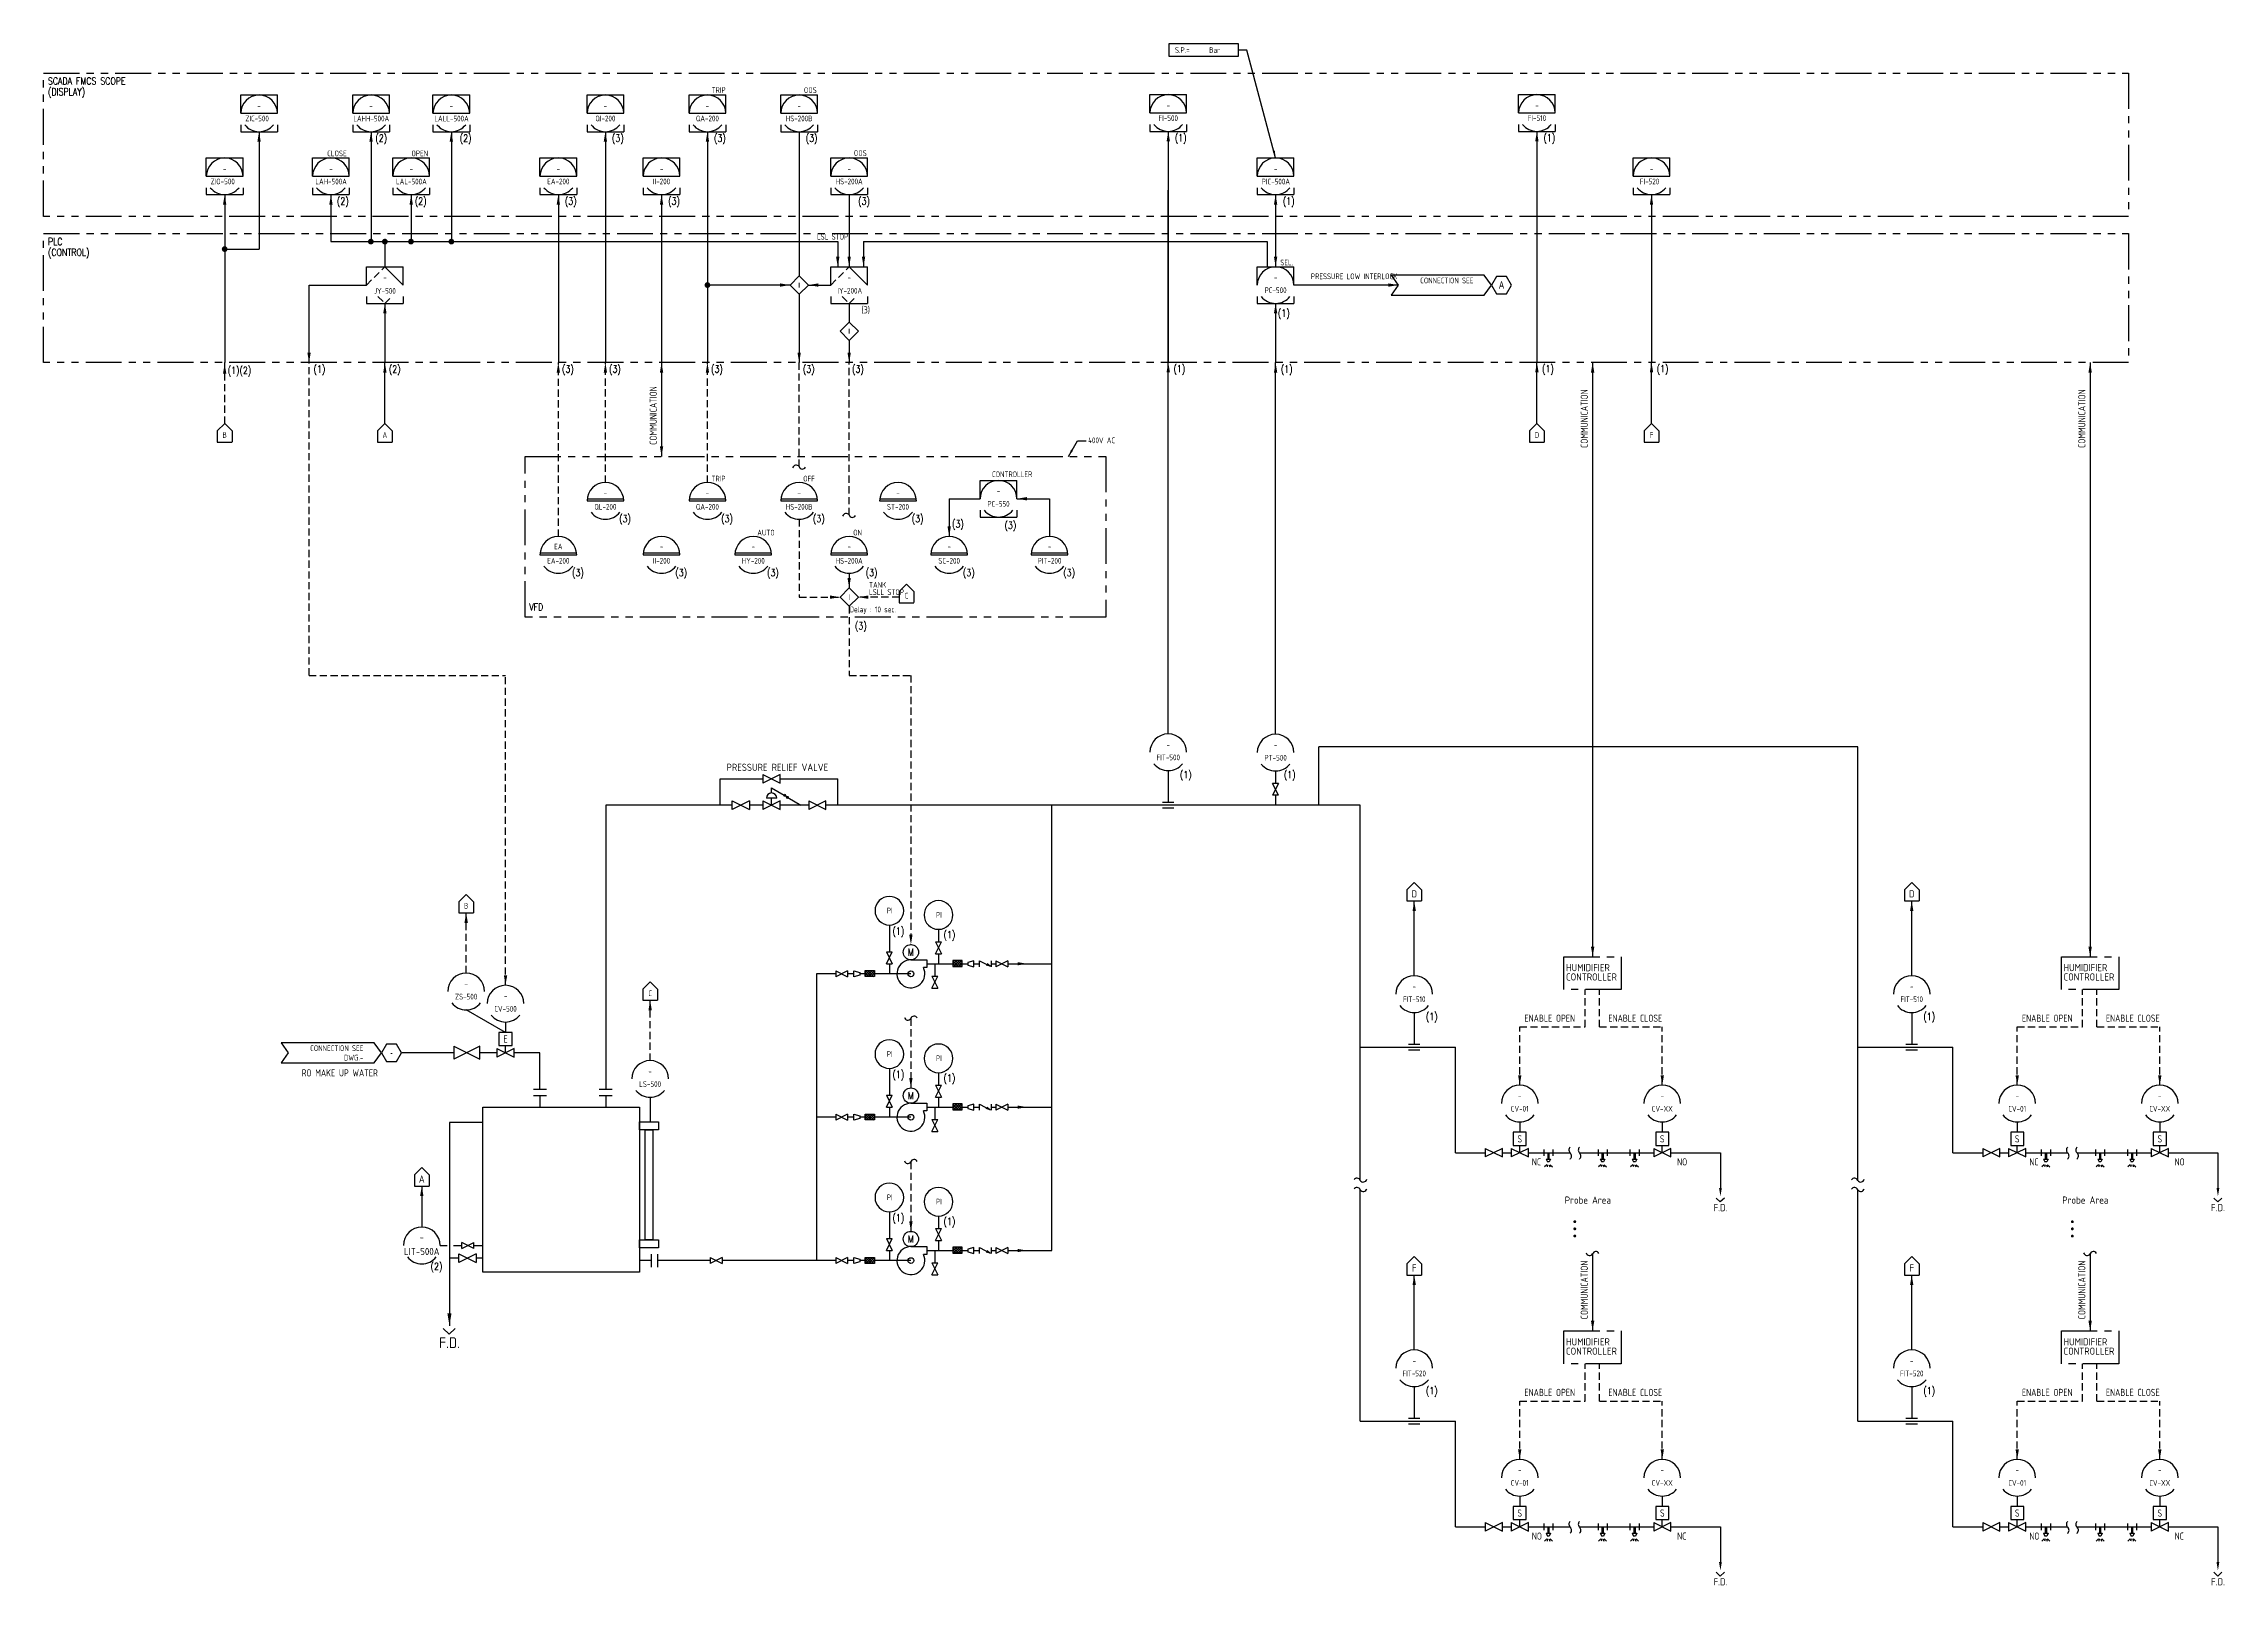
# Model space of a CAD drawing. Header units: millimetres. Extents: x 55 to 815, y 40 to 578.
import ezdxf
from ezdxf.enums import TextEntityAlignment as Align

# ---------------------------------------------------------------- set-up
doc = ezdxf.new("R2010")
doc.units = ezdxf.units.MM
doc.header["$LTSCALE"] = 10
doc.linetypes.add('HIDDEN', pattern=[0.375, 0.25, -0.125])
doc.linetypes.add('PHANTOM', pattern=[2.5, 1.25, -0.25, 0.25, -0.25, 0.25, -0.25])
doc.layers.get('defpoints').update_dxf_attribs({"color": 1})
for name, color, linetype in [('DEL-TXT', 4, 'Continuous'), ('DETL-TXT', 3, 'Continuous'), ('E-SR-TXT', 4, 'Continuous'), ('I-INST', 160, 'Continuous'), ('I-INST-TAG', 3, 'Continuous'), ('I-MEQPM', 2, 'Continuous'), ('I-MEQPM-COMP', 2, 'Continuous'), ('I-MMPIPE-DUCT', 140, 'Continuous'), ('I-MSPIPE-DUCT', 3, 'Continuous'), ('I-MTEXT', 3, 'Continuous'), ('I-PANL', 6, 'PHANTOM'), ('I-SGNL-ELECA', 3, 'FM-AUDIO_LINE'), ('I-SGNL-ELECC', 2, 'FM-D_LINE'), ('I-SGNL-ELECD', 11, 'HIDDEN'), ('I-SGNL-SOFT', 3, 'FM-O-LINE1'), ('M-CWTR-TEXT', 3, 'Continuous'), ('M-CWTR-VAVE', 2, 'Continuous'), ('M-EQPM-TXT', 4, 'Continuous'), ('M-HVAC-EQPM-P1', 22, 'Continuous'), ('NOTETEXT', 4, 'Continuous'), ('PANL-LCNT', 4, 'PHANTOM')]:
    doc.layers.add(name, color=color, linetype=linetype)
doc.styles.add('AA-TXT', font='isocp.shx', dxfattribs={"width": 0.8, "bigfont": 'chineset.shx'})
doc.styles.add('BB-TXT', font='romand.shx', dxfattribs={"width": 0.8, "bigfont": 'CHINA.shx'})
doc.styles.add('dd-TXT', font='zcad.shx', dxfattribs={"width": 0.8, "bigfont": 'CHINA.shx'})
doc.styles.add('dim-txt', font='isocp.shx', dxfattribs={"width": 0.7, "bigfont": 'CHINESET.shx'})
doc.styles.add('ROMANS', font='romans.shx', dxfattribs={"width": 0.8})
doc.styles.add('STDTEXT', font='romans.shx')
doc.linetypes.add('FM-AUDIO_LINE', pattern='A,0.8,-0.1,["A",AA-TXT,S=0.2,R=0,X=0,Y=-0.1],-0.25', length=1.15)
doc.linetypes.add('FM-D_LINE', pattern='A,0.8,-0.1,["D",AA-TXT,S=0.2,R=0,X=0,Y=-0.1],-0.25', length=1.15)
doc.linetypes.add('FM-O-LINE1', pattern='A,0.8,-0.1,[133,ltypeshp.shx,S=0.1,R=0,X=-0.1,Y=0],-0.1', length=1)
doc.dimstyles.new('adim-10', dxfattribs={"dimscale": 10, "dimtxt": 0.25, "dimasz": 0.25, "dimexe": 0.1, "dimexo": 0.5, "dimgap": 0.15, "dimtad": 0, "dimdec": 4, "dimtxsty": 'dim-txt', "dimcen": 2.5, "dimclrd": 256, "dimclre": 256, "dimclrt": 256, "dimadec": 0, "dimazin": 0, "dimtfac": 1, "dimtmove": 0, "dimatfit": 3, "dimfxl": 1, "dimarcsym": 0})

# ---------------------------------------------------------------- blocks, each defined once
blk = doc.blocks.new('GAUGE-CRL')
at = {"color": 5}
blk.add_circle((0, 5), 5, dxfattribs=at)
blk = doc.blocks.new('A$C16496DF1')
at = {"layer": 'M-CWTR-VAVE'}
for p, q in [((0, 2), (0, 0)), ((4, 2), (0, 0)), ((0, 2), (4, 0)), ((4, 0), (4, 2))]:
    blk.add_line(p, q, dxfattribs=at)
blk = doc.blocks.new('A$C25D17942')
at = {"layer": 'defpoints'}
for p in [(0, -3.75), (0, -8.19)]:
    blk.add_point(p, dxfattribs=at)
at = {"layer": 'I-INST'}
for start, end in [(0, 180), (218.48923, 321.51077)]:
    blk.add_arc((0, -6.4), 6.4, start, end, dxfattribs=at)
blk = doc.blocks.new('A$C23AD5D27')
at = {"layer": 'defpoints'}
for p in [(0, 9.05), (0, 4.61)]:
    blk.add_point(p, dxfattribs=at)
at = {"layer": 'I-INST'}
for p, q in [((-6.4, 12.8), (6.4, 12.8)), ((-6.4, 6.4), (-6.4, 12.8)), ((6.4, 6.4), (6.4, 12.8)), ((-6.4, 2.42), (-6.4, 0)), ((6.4, 2.42), (6.4, 0)), ((-6.4, 0), (6.4, 0))]:
    blk.add_line(p, q, dxfattribs=at)
at = {"layer": 'I-INST', "linetype": 'Continuous'}
blk.add_line((-6.4, 6.4), (6.4, 6.4), dxfattribs=at)
at = {"layer": 'I-INST'}
for start, end in [(0, 180), (218.48923, 321.51077)]:
    blk.add_arc((0, 6.4), 6.4, start, end, dxfattribs=at)
blk = doc.blocks.new('A$C69555BEA')
at = {"layer": 'defpoints'}
for p in [(0, 9.05), (0, 4.61)]:
    blk.add_point(p, dxfattribs=at)
at = {"layer": 'I-INST'}
for p, q in [((-6.4, 12.8), (6.4, 12.8)), ((-6.4, 6.4), (-6.4, 12.8)), ((6.4, 6.4), (6.4, 12.8)), ((-6.4, 2.42), (-6.4, 0)), ((6.4, 2.42), (6.4, 0)), ((-6.4, 0), (6.4, 0))]:
    blk.add_line(p, q, dxfattribs=at)
for start, end in [(0, 180), (218.48923, 321.51077)]:
    blk.add_arc((0, 6.4), 6.4, start, end, dxfattribs=at)
blk = doc.blocks.new('A$C797F6660')
at = {"layer": 'defpoints'}
for p in [(0, -3.48), (0, -8.46)]:
    blk.add_point(p, dxfattribs=at)
at = {"layer": 'I-INST', "linetype": 'Continuous'}
for p, q in [((-6.4, -6.4), (6.4, -6.4)), ((-6.36, -5.65), (6.36, -5.65))]:
    blk.add_line(p, q, dxfattribs=at)
at = {"layer": 'I-INST'}
for start, end in [(0, 180), (218.48923, 321.51077)]:
    blk.add_arc((0, -6.4), 6.4, start, end, dxfattribs=at)
blk = doc.blocks.new('A$C3C003CA9')
at = {"layer": 'defpoints'}
for p in [(0, 9.05), (0, 4.61)]:
    blk.add_point(p, dxfattribs=at)
at = {"layer": 'I-INST'}
for p, q in [((-6.4, 12.8), (6.4, 12.8)), ((-6.4, 6.4), (-6.4, 12.8)), ((0, 12.8), (6.4, 6.4)), ((6.4, 6.4), (6.4, 12.8)), ((-6.4, 2.42), (-6.4, 0)), ((-6.4, 0), (6.4, 0)), ((6.4, 2.42), (6.4, 0))]:
    blk.add_line(p, q, dxfattribs=at)
at = {"layer": 'I-INST', "linetype": 'HIDDEN'}
for p, q in [((-6.4, 6.4), (0, 12.8)), ((-2.42, 2.42), (0, 0)), ((0, 0), (2.42, 2.42))]:
    blk.add_line(p, q, dxfattribs=at)
blk = doc.blocks.new('A$C153C7E87')
at = {"layer": 'M-CWTR-VAVE'}
for p, q in [((1210.55, 782.12), (1210.55, 784.34)), ((1213.71, 782.12), (1213.71, 784.34)), ((1211.43, 778.99), (1210.62, 778.24)), ((1211.24, 781.02), (1211.71, 780)), ((1211.24, 781.02), (1212.79, 781.02)), ((1211.75, 778.99), (1211.55, 778.24)), ((1212.32, 780), (1211.71, 780)), ((1211.82, 783.09), (1211.82, 781.02)), ((1212.21, 783.09), (1212.21, 781.02)), ((1212.28, 778.99), (1212.48, 778.24)), ((1212.79, 781.02), (1212.32, 780)), ((1212.6, 778.99), (1213.41, 778.24))]:
    blk.add_line(p, q, dxfattribs=at)

msp = doc.modelspace()

# ---------------------------------------------------------------- hatches: boundary and pattern name
at = {"layer": 'I-MEQPM-COMP'}
h = msp.add_hatch(dxfattribs=at)
h.set_pattern_fill('ANSI37', color=9, scale=3.12, style=0)
h.set_pattern_definition([(315, (-390.66914, 788.522), (-0.42426407, -0.42426407), []), (225, (-390.66914, 788.522), (-0.42426407, 0.42426407), [])])
h.paths.add_polyline_path([(341.19, 254.26), (344.39, 254.26), (344.39, 252.18), (341.19, 252.18)])
h = msp.add_hatch(dxfattribs=at)
h.set_pattern_fill('ANSI37', color=9, scale=3.12, style=0)
h.set_pattern_definition([(225, (1106.8363, 792.0379), (0.42426407, -0.42426407), []), (315, (1106.8363, 792.0379), (0.42426407, 0.42426407), [])])
h.paths.add_polyline_path([(374.98, 257.78), (371.78, 257.78), (371.78, 255.7), (374.98, 255.7)])
h = msp.add_hatch(dxfattribs=at)
h.set_pattern_fill('ANSI37', color=9, scale=3.12, style=0)
h.set_pattern_definition([(225, (1106.8363, 742.0379), (0.42426407, -0.42426407), []), (315, (1106.8363, 742.0379), (0.42426407, 0.42426407), [])])
h.paths.add_polyline_path([(374.98, 207.78), (371.78, 207.78), (371.78, 205.7), (374.98, 205.7)])
h = msp.add_hatch(dxfattribs=at)
h.set_pattern_fill('ANSI37', color=9, scale=3.12, style=0)
h.set_pattern_definition([(315, (-390.66914, 738.522), (-0.42426407, -0.42426407), []), (225, (-390.66914, 738.522), (-0.42426407, 0.42426407), [])])
h.paths.add_polyline_path([(341.19, 204.26), (344.39, 204.26), (344.39, 202.18), (341.19, 202.18)])
h = msp.add_hatch(dxfattribs=at)
h.set_pattern_fill('ANSI37', color=9, scale=3.12, style=0)
h.set_pattern_definition([(315, (-390.66914, 688.522), (-0.42426407, -0.42426407), []), (225, (-390.66914, 688.522), (-0.42426407, 0.42426407), [])])
h.paths.add_polyline_path([(341.19, 154.26), (344.39, 154.26), (344.39, 152.18), (341.19, 152.18)])
h = msp.add_hatch(dxfattribs=at)
h.set_pattern_fill('ANSI37', color=9, scale=3.12, style=0)
h.set_pattern_definition([(225, (1106.8363, 692.0379), (0.42426407, -0.42426407), []), (315, (1106.8363, 692.0379), (0.42426407, 0.42426407), [])])
h.paths.add_polyline_path([(374.98, 157.78), (371.78, 157.78), (371.78, 155.7), (374.98, 155.7)])

# ---------------------------------------------------------------- linework, layer by layer
at = {"layer": 'I-INST', "color": 9}
for p, q in [((447.26, 573), (447.26, 577.54)), ((447.26, 577.54), (471.26, 577.54)), ((471.26, 573), (447.26, 573)), ((471.26, 577.54), (471.26, 573)), ((318.16, 496.54), (314.96, 493.34)), ((321.36, 493.34), (318.16, 496.54)), ((314.96, 493.34), (318.16, 490.14)), ((318.16, 490.14), (321.36, 493.34)), ((335.6, 480.43), (332.4, 477.23)), ((338.8, 477.23), (335.6, 480.43)), ((332.4, 477.23), (335.6, 474.03)), ((335.6, 474.03), (338.8, 477.23)), ((117.78, 445.04), (115.22, 442.48)), ((115.22, 442.48), (115.22, 438.58)), ((120.34, 442.48), (117.78, 445.04)), ((120.34, 442.48), (120.34, 438.61)), ((173.66, 445.04), (171.1, 442.48)), ((171.1, 442.48), (171.1, 438.59)), ((176.22, 442.48), (173.66, 445.04)), ((176.22, 442.48), (176.22, 438.61)), ((575.47, 445.04), (572.91, 442.48)), ((572.91, 442.48), (572.91, 438.59)), ((578.03, 442.48), (575.47, 445.04)), ((578.03, 442.48), (578.03, 438.61)), ((615.44, 445.04), (612.88, 442.48)), ((612.88, 442.48), (612.88, 438.59)), ((618, 442.48), (615.44, 445.04)), ((618, 442.48), (618, 438.61)), ((115.22, 438.58), (120.31, 438.58)), ((171.1, 438.59), (176.2, 438.59)), ((572.91, 438.59), (578, 438.59)), ((612.88, 438.59), (617.98, 438.59)), ((355.6, 389.02), (353.04, 386.46)), ((358.16, 386.46), (355.6, 389.02)), ((335.6, 387.71), (332.4, 384.51)), ((332.4, 384.51), (335.6, 381.31)), ((338.8, 384.51), (335.6, 387.71)), ((335.6, 381.31), (338.8, 384.51)), ((353.04, 386.46), (353.04, 382.56)), ((353.04, 382.56), (358.14, 382.56)), ((358.16, 386.46), (358.16, 382.59)), ((446.89, 324.02), (446.89, 313.02)), ((444.89, 313.02), (448.89, 313.02)), ((444.89, 311.02), (448.89, 311.02)), ((202.02, 280.87), (199.46, 278.31)), ((199.46, 278.31), (199.46, 274.42)), ((199.46, 274.42), (204.56, 274.42)), ((204.58, 278.31), (202.02, 280.87)), ((204.58, 278.31), (204.58, 274.44)), ((266.2, 250.38), (263.64, 247.82)), ((263.64, 247.82), (263.64, 243.92)), ((263.64, 243.92), (268.73, 243.92)), ((268.76, 247.82), (266.2, 250.38)), ((268.76, 247.82), (268.76, 243.95)), ((215.74, 232.72), (202.01, 240.59)), ((215.74, 236.35), (215.74, 232.72)), ((213.46, 232.72), (213.46, 228.15)), ((218.03, 232.72), (213.46, 232.72)), ((218.03, 228.15), (218.03, 232.72)), ((212.74, 227.13), (212.74, 224.13)), ((218.74, 227.13), (212.74, 224.13)), ((212.74, 227.13), (218.74, 224.13)), ((213.46, 228.15), (218.03, 228.15)), ((215.74, 225.63), (215.74, 228.15)), ((218.74, 224.13), (218.74, 227.13)), ((266.18, 210.1), (266.18, 201.55)), ((186.54, 185.58), (183.98, 183.02)), ((183.98, 183.02), (183.98, 179.12)), ((189.1, 183.02), (186.54, 185.58)), ((189.1, 183.02), (189.1, 179.15)), ((183.98, 179.12), (189.08, 179.12)), ((192.93, 158.4), (195.39, 158.4)), ((197.58, 158.4), (200.49, 158.4)), ((204.64, 158.4), (207.77, 158.4))]:
    msp.add_line(p, q, dxfattribs=at)
at = {"layer": 'I-INST', "color": 9, "linetype": 'Continuous'}
for p, q in [((311.76, 553.23), (324.56, 553.23)), ((329.2, 531.27), (342, 531.27)), ((557.13, 496.84), (524.63, 496.84)), ((524.63, 496.84), (527.13, 493.34)), ((559.63, 493.34), (557.13, 496.84)), ((527.13, 493.34), (524.63, 489.84)), ((524.63, 489.84), (557.13, 489.84)), ((557.13, 489.84), (559.63, 493.34)), ((169.97, 229.13), (137.47, 229.13)), ((137.47, 229.13), (139.97, 225.63)), ((172.47, 225.63), (169.97, 229.13)), ((139.97, 225.63), (137.47, 222.13)), ((137.47, 222.13), (169.97, 222.13)), ((169.97, 222.13), (172.47, 225.63))]:
    msp.add_line(p, q, dxfattribs=at)
at = {"layer": 'I-INST'}
for p, q in [((532.69, 285.03), (530.13, 282.47)), ((530.13, 282.47), (530.13, 278.57)), ((535.25, 282.47), (532.69, 285.03)), ((535.25, 282.47), (535.25, 278.6)), ((706.21, 285.03), (703.65, 282.47)), ((703.65, 282.47), (703.65, 278.57)), ((708.77, 282.47), (706.21, 285.03)), ((708.77, 282.47), (708.77, 278.6)), ((530.13, 278.57), (535.22, 278.57)), ((703.65, 278.57), (708.75, 278.57)), ((532.68, 239.67), (532.68, 228.67)), ((706.2, 239.67), (706.2, 228.67)), ((530.68, 228.67), (534.68, 228.67)), ((704.2, 228.67), (708.2, 228.67)), ((530.68, 226.67), (534.68, 226.67)), ((704.2, 226.67), (708.2, 226.67)), ((567.2, 197.88), (567.2, 193.3)), ((571.77, 197.88), (567.2, 197.88)), ((569.48, 201.51), (569.48, 197.88)), ((571.77, 193.3), (571.77, 197.88)), ((616.91, 197.88), (616.91, 193.3)), ((621.48, 197.88), (616.91, 197.88)), ((619.2, 201.51), (619.2, 197.88)), ((621.48, 193.3), (621.48, 197.88)), ((740.72, 197.88), (740.72, 193.3)), ((745.29, 197.88), (740.72, 197.88)), ((743, 201.51), (743, 197.88)), ((745.29, 193.3), (745.29, 197.88)), ((790.43, 197.88), (790.43, 193.3)), ((795.01, 197.88), (790.43, 197.88)), ((792.72, 201.51), (792.72, 197.88)), ((795.01, 193.3), (795.01, 197.88)), ((566.48, 192.28), (566.48, 189.28)), ((572.48, 192.28), (566.48, 189.28)), ((566.48, 192.28), (572.48, 189.28)), ((567.2, 193.3), (571.77, 193.3)), ((569.48, 190.78), (569.48, 193.3)), ((572.48, 189.28), (572.48, 192.28)), ((616.2, 192.28), (616.2, 189.28)), ((622.2, 192.28), (616.2, 189.28)), ((616.2, 192.28), (622.2, 189.28)), ((616.91, 193.3), (621.48, 193.3)), ((619.2, 190.78), (619.2, 193.3)), ((622.2, 189.28), (622.2, 192.28)), ((740, 192.28), (740, 189.28)), ((746, 192.28), (740, 189.28)), ((740, 192.28), (746, 189.28)), ((740.72, 193.3), (745.29, 193.3)), ((743, 190.78), (743, 193.3)), ((746, 189.28), (746, 192.28)), ((789.72, 192.28), (789.72, 189.28)), ((795.72, 192.28), (789.72, 189.28)), ((789.72, 192.28), (795.72, 189.28)), ((790.43, 193.3), (795.01, 193.3)), ((792.72, 190.78), (792.72, 193.3)), ((795.72, 189.28), (795.72, 192.28)), ((532.69, 154.54), (530.13, 151.98)), ((535.25, 151.98), (532.69, 154.54)), ((706.21, 154.54), (703.65, 151.98)), ((708.77, 151.98), (706.21, 154.54)), ((530.13, 151.98), (530.13, 148.09)), ((530.13, 148.09), (535.22, 148.09)), ((535.25, 151.98), (535.25, 148.11)), ((703.65, 151.98), (703.65, 148.09)), ((703.65, 148.09), (708.75, 148.09)), ((708.77, 151.98), (708.77, 148.11)), ((532.68, 109.19), (532.68, 98.19)), ((706.2, 109.19), (706.2, 98.19)), ((530.68, 98.19), (534.68, 98.19)), ((530.68, 96.19), (534.68, 96.19)), ((704.2, 98.19), (708.2, 98.19)), ((704.2, 96.19), (708.2, 96.19)), ((569.48, 71.02), (569.48, 67.39)), ((619.2, 71.02), (619.2, 67.39)), ((743, 71.02), (743, 67.39)), ((792.72, 71.02), (792.72, 67.39)), ((566.48, 61.8), (566.48, 58.8)), ((572.48, 61.8), (566.48, 58.8)), ((566.48, 61.8), (572.48, 58.8)), ((567.2, 67.39), (567.2, 62.82)), ((571.77, 67.39), (567.2, 67.39)), ((567.2, 62.82), (571.77, 62.82)), ((569.48, 60.3), (569.48, 62.82)), ((571.77, 62.82), (571.77, 67.39)), ((572.48, 58.8), (572.48, 61.8)), ((616.2, 61.8), (616.2, 58.8)), ((622.2, 61.8), (616.2, 58.8)), ((616.2, 61.8), (622.2, 58.8)), ((616.91, 67.39), (616.91, 62.82)), ((621.48, 67.39), (616.91, 67.39)), ((616.91, 62.82), (621.48, 62.82)), ((619.2, 60.3), (619.2, 62.82)), ((621.48, 62.82), (621.48, 67.39)), ((622.2, 58.8), (622.2, 61.8)), ((740, 61.8), (740, 58.8)), ((746, 61.8), (740, 58.8)), ((740, 61.8), (746, 58.8)), ((740.72, 67.39), (740.72, 62.82)), ((745.29, 67.39), (740.72, 67.39)), ((740.72, 62.82), (745.29, 62.82)), ((743, 60.3), (743, 62.82)), ((745.29, 62.82), (745.29, 67.39)), ((746, 58.8), (746, 61.8)), ((789.72, 61.8), (789.72, 58.8)), ((795.72, 61.8), (789.72, 58.8)), ((789.72, 61.8), (795.72, 58.8)), ((790.43, 67.39), (790.43, 62.82)), ((795.01, 67.39), (790.43, 67.39)), ((790.43, 62.82), (795.01, 62.82)), ((792.72, 60.3), (792.72, 62.82)), ((795.01, 62.82), (795.01, 67.39)), ((795.72, 58.8), (795.72, 61.8))]:
    msp.add_line(p, q, dxfattribs=at)
at = {"layer": 'I-INST', "color": 9, "linetype": 'Continuous'}
for points in [[(559.63, 493.34), (561.38, 490.31), (564.88, 490.31), (566.63, 493.34), (564.88, 496.38), (561.38, 496.38)], [(172.47, 225.63), (174.22, 222.6), (177.72, 222.6), (179.47, 225.63), (177.72, 228.66), (174.22, 228.66)]]:
    msp.add_lwpolyline(points, close=True, dxfattribs=at)
at = {"layer": 'I-INST', "color": 9}
for start, end in [(0, 180), (218.48923, 321.51077)]:
    msp.add_arc((186.53, 158.4), 6.4, start, end, dxfattribs=at)
at = {"layer": 'I-MEQPM', "color": 9}
for p, q in [((357.13, 258.01), (362.63, 258.01)), ((362.63, 255.32), (361.47, 255.32)), ((362.63, 258.01), (362.63, 255.32)), ((357.13, 208.01), (362.63, 208.01)), ((362.63, 208.01), (362.63, 205.32)), ((362.63, 205.32), (361.47, 205.32)), ((357.13, 158.01), (362.63, 158.01)), ((362.63, 155.32), (361.47, 155.32)), ((362.63, 158.01), (362.63, 155.32))]:
    msp.add_line(p, q, dxfattribs=at)
for centre, radius in [((357.13, 260.68), 2.67), ((357.13, 253.15), 1), ((357.13, 210.68), 2.67), ((357.13, 203.15), 1), ((357.13, 160.68), 2.67), ((357.13, 153.15), 1)]:
    msp.add_circle(centre, radius, dxfattribs=at)
for centre in [(357.13, 253.15), (357.13, 203.15), (357.13, 153.15)]:
    msp.add_arc(centre, 4.86, 90, 26.57038, dxfattribs=at)
at = {"layer": 'I-MEQPM-COMP', "color": 9}
for p, q in [((485.37, 319.58), (483.29, 319.58)), ((485.37, 319.58), (483.29, 315.43)), ((485.37, 315.43), (483.29, 319.58)), ((485.37, 315.43), (483.29, 315.43)), ((348.58, 260.8), (350.65, 256.65)), ((348.58, 256.65), (350.65, 260.8)), ((348.58, 260.8), (350.65, 260.8)), ((365.73, 264.32), (367.8, 264.32)), ((365.73, 264.32), (367.8, 260.17)), ((365.73, 260.17), (367.8, 264.32)), ((365.73, 260.17), (367.8, 260.17)), ((330.9, 254.19), (330.9, 252.11)), ((335.05, 254.19), (330.9, 252.11)), ((330.9, 254.19), (335.05, 252.11)), ((335.05, 254.19), (335.05, 252.11)), ((348.58, 256.65), (350.65, 256.65)), ((364.46, 252.32), (366.53, 252.32)), ((364.46, 252.32), (366.53, 248.17)), ((364.46, 248.17), (366.53, 252.32)), ((381.06, 257.71), (384.74, 255.77)), ((381.06, 255.63), (381.06, 257.71)), ((384.74, 255.77), (383.38, 256.13)), ((384.74, 255.77), (383.67, 256.69)), ((385.22, 255.63), (385.22, 257.71)), ((386.75, 257.7), (386.75, 255.63)), ((390.9, 257.7), (386.75, 255.63)), ((386.75, 257.7), (390.9, 255.63)), ((390.9, 257.7), (390.9, 255.63)), ((364.46, 248.17), (366.53, 248.17)), ((365.73, 214.32), (367.8, 214.32)), ((365.73, 214.32), (367.8, 210.17)), ((365.73, 210.17), (367.8, 214.32)), ((348.58, 210.8), (350.65, 206.65)), ((348.58, 206.65), (350.65, 210.8)), ((348.58, 210.8), (350.65, 210.8)), ((348.58, 206.65), (350.65, 206.65)), ((365.73, 210.17), (367.8, 210.17)), ((381.06, 207.71), (384.74, 205.77)), ((381.06, 205.63), (381.06, 207.71)), ((384.74, 205.77), (383.38, 206.13)), ((384.74, 205.77), (383.67, 206.69)), ((385.22, 205.63), (385.22, 207.71)), ((386.75, 207.7), (386.75, 205.63)), ((390.9, 207.7), (386.75, 205.63)), ((386.75, 207.7), (390.9, 205.63)), ((390.9, 207.7), (390.9, 205.63)), ((330.9, 204.19), (330.9, 202.11)), ((335.05, 204.19), (330.9, 202.11)), ((330.9, 204.19), (335.05, 202.11)), ((335.05, 204.19), (335.05, 202.11)), ((364.46, 202.32), (366.53, 202.32)), ((364.46, 202.32), (366.53, 198.17)), ((364.46, 198.17), (366.53, 202.32)), ((364.46, 198.17), (366.53, 198.17)), ((348.58, 160.8), (350.65, 156.65)), ((348.58, 156.65), (350.65, 160.8)), ((348.58, 160.8), (350.65, 160.8)), ((365.73, 164.32), (367.8, 164.32)), ((365.73, 164.32), (367.8, 160.17)), ((365.73, 160.17), (367.8, 164.32)), ((365.73, 160.17), (367.8, 160.17)), ((204.64, 157.36), (200.49, 159.44)), ((200.49, 157.36), (204.64, 159.44)), ((200.49, 157.36), (200.49, 159.44)), ((204.64, 157.36), (204.64, 159.44)), ((287.15, 154.19), (287.15, 152.11)), ((291.3, 154.19), (287.15, 152.11)), ((287.15, 154.19), (291.3, 152.11)), ((291.3, 154.19), (291.3, 152.11)), ((330.9, 154.19), (330.9, 152.11)), ((335.05, 154.19), (330.9, 152.11)), ((330.9, 154.19), (335.05, 152.11)), ((335.05, 154.19), (335.05, 152.11)), ((348.58, 156.65), (350.65, 156.65)), ((364.46, 152.32), (366.53, 152.32)), ((364.46, 152.32), (366.53, 148.17)), ((364.46, 148.17), (366.53, 152.32)), ((381.06, 157.71), (384.74, 155.77)), ((381.06, 155.63), (381.06, 157.71)), ((384.74, 155.77), (383.38, 156.13)), ((384.74, 155.77), (383.67, 156.69)), ((385.22, 155.63), (385.22, 157.71)), ((386.75, 157.7), (386.75, 155.63)), ((390.9, 157.7), (386.75, 155.63)), ((386.75, 157.7), (390.9, 155.63)), ((390.9, 157.7), (390.9, 155.63)), ((364.46, 148.17), (366.53, 148.17))]:
    msp.add_line(p, q, dxfattribs=at)
for points in [[(339.27, 252.67), (337.19, 252.11), (337.19, 254.19), (339.27, 253.63)], [(341.19, 254.26), (344.39, 254.26), (344.39, 252.18), (341.19, 252.18)], [(374.98, 257.78), (371.78, 257.78), (371.78, 255.7), (374.98, 255.7)], [(376.98, 256.19), (379.06, 255.62), (379.06, 257.71), (376.98, 257.15)], [(374.98, 207.78), (371.78, 207.78), (371.78, 205.7), (374.98, 205.7)], [(376.98, 206.19), (379.06, 205.62), (379.06, 207.71), (376.98, 207.15)], [(339.27, 202.67), (337.19, 202.11), (337.19, 204.19), (339.27, 203.63)], [(341.19, 204.26), (344.39, 204.26), (344.39, 202.18), (341.19, 202.18)], [(339.27, 152.67), (337.19, 152.11), (337.19, 154.19), (339.27, 153.63)], [(341.19, 154.26), (344.39, 154.26), (344.39, 152.18), (341.19, 152.18)], [(374.98, 157.78), (371.78, 157.78), (371.78, 155.7), (374.98, 155.7)], [(376.98, 156.19), (379.06, 155.62), (379.06, 157.71), (376.98, 157.15)]]:
    msp.add_lwpolyline(points, close=True, dxfattribs=at)
for centre, radius, start, end in [((317.12, 429.28), 1.28, 35.73358, 164.8575), ((319.29, 430.37), 1.18, 196.77303, 332.35628), ((334.56, 412.42), 1.28, 35.73358, 164.8575), ((336.73, 413.51), 1.18, 196.77303, 332.35628), ((356.09, 238.3), 1.28, 195.1425, 324.26642), ((358.25, 237.21), 1.18, 27.64372, 163.22697), ((356.09, 188.3), 1.28, 195.1425, 324.26642), ((358.25, 187.21), 1.18, 27.64372, 163.22697)]:
    msp.add_arc(centre, radius, start, end, dxfattribs=at)
at = {"layer": 'I-MEQPM-COMP'}
for centre, radius, start, end in [((588.09, 191.72), 1.45, 137.95274, 230.18957), ((586.09, 189.64), 1.45, 309.81043, 42.04726), ((591.36, 191.72), 1.45, 137.95274, 230.18957), ((589.36, 189.64), 1.45, 309.81043, 42.04726), ((761.61, 191.72), 1.45, 137.95274, 230.18957), ((759.61, 189.64), 1.45, 309.81043, 42.04726), ((764.88, 191.72), 1.45, 137.95274, 230.18957), ((762.88, 189.64), 1.45, 309.81043, 42.04726), ((512.72, 180.73), 1.18, 16.77303, 152.35628), ((512.72, 177.46), 1.18, 16.77303, 152.35628), ((514.89, 181.82), 1.28, 215.73358, 344.8575), ((514.89, 178.55), 1.28, 215.73358, 344.8575), ((686.24, 180.73), 1.18, 16.77303, 152.35628), ((686.24, 177.46), 1.18, 16.77303, 152.35628), ((688.41, 181.82), 1.28, 215.73358, 344.8575), ((688.41, 178.55), 1.28, 215.73358, 344.8575), ((593.87, 156.21), 1.28, 195.1425, 324.26642), ((596.04, 155.12), 1.18, 27.64372, 163.22697), ((767.39, 156.21), 1.28, 195.1425, 324.26642), ((769.56, 155.12), 1.18, 27.64372, 163.22697), ((588.09, 61.24), 1.45, 137.95274, 230.18957), ((591.36, 61.24), 1.45, 137.95274, 230.18957), ((761.61, 61.24), 1.45, 137.95274, 230.18957), ((764.88, 61.24), 1.45, 137.95274, 230.18957), ((586.09, 59.16), 1.45, 309.81043, 42.04726), ((589.36, 59.16), 1.45, 309.81043, 42.04726), ((759.61, 59.16), 1.45, 309.81043, 42.04726), ((762.88, 59.16), 1.45, 309.81043, 42.04726)]:
    msp.add_arc(centre, radius, start, end, dxfattribs=at)
at = {"layer": 'I-MMPIPE-DUCT'}
for p, q in [((687.37, 332.31), (499.41, 332.31)), ((499.41, 311.93), (499.41, 332.31)), ((687.37, 181.07), (687.37, 332.31)), ((513.85, 311.93), (406.29, 311.93)), ((513.85, 181.07), (513.85, 311.93)), ((513.85, 97.1), (513.85, 177.8)), ((687.37, 97.1), (687.37, 177.8))]:
    msp.add_line(p, q, dxfattribs=at)
at = {"layer": 'I-MMPIPE-DUCT', "color": 9}
for p, q in [((406.29, 156.67), (406.29, 311.93)), ((324.2, 253.15), (324.2, 153.15)), ((196.18, 201.3), (196.18, 130.44)), ((207.77, 201.3), (196.18, 201.3)), ((287.15, 153.15), (268.77, 153.15)), ((324.2, 153.15), (291.3, 153.15))]:
    msp.add_line(p, q, dxfattribs=at)
at = {"layer": 'I-MSPIPE-DUCT', "color": 9}
for p, q in [((484.33, 323.9), (484.33, 319.58)), ((484.33, 315.43), (484.33, 311.93)), ((349.62, 270.15), (349.62, 260.8)), ((366.76, 268.67), (366.76, 264.32)), ((366.76, 260.17), (366.76, 256.67)), ((330.9, 253.15), (324.2, 253.15)), ((337.19, 253.15), (335.05, 253.15)), ((341.19, 253.15), (339.27, 253.15)), ((357.13, 253.15), (344.39, 253.15)), ((349.62, 256.65), (349.62, 253.15)), ((362.63, 256.67), (371.78, 256.67)), ((365.49, 256.67), (365.49, 252.32)), ((374.98, 256.67), (376.98, 256.67)), ((379.06, 256.67), (381.06, 256.67)), ((385.22, 256.67), (386.75, 256.67)), ((197.75, 225.63), (179.47, 225.63)), ((212.74, 225.63), (206.75, 225.63)), ((227.74, 225.63), (218.74, 225.63)), ((227.74, 212.96), (227.74, 225.63)), ((349.62, 220.15), (349.62, 210.8)), ((366.76, 218.67), (366.76, 214.32)), ((349.62, 206.65), (349.62, 203.15)), ((362.63, 206.67), (371.78, 206.67)), ((365.49, 206.67), (365.49, 202.32)), ((366.76, 210.17), (366.76, 206.67)), ((374.98, 206.67), (376.98, 206.67)), ((379.06, 206.67), (381.06, 206.67)), ((385.22, 206.67), (386.75, 206.67)), ((330.9, 203.15), (324.2, 203.15)), ((337.19, 203.15), (335.05, 203.15)), ((341.19, 203.15), (339.27, 203.15)), ((357.13, 203.15), (344.39, 203.15)), ((349.62, 170.15), (349.62, 160.8)), ((366.76, 168.67), (366.76, 164.32)), ((366.76, 160.17), (366.76, 156.67)), ((199.48, 154), (196.18, 154)), ((207.77, 154), (205.48, 154)), ((330.9, 153.15), (324.2, 153.15)), ((337.19, 153.15), (335.05, 153.15)), ((341.19, 153.15), (339.27, 153.15)), ((357.13, 153.15), (344.39, 153.15)), ((349.62, 156.65), (349.62, 153.15)), ((362.63, 156.67), (371.78, 156.67)), ((365.49, 156.67), (365.49, 152.32)), ((374.98, 156.67), (376.98, 156.67)), ((379.06, 156.67), (381.06, 156.67)), ((385.22, 156.67), (386.75, 156.67))]:
    msp.add_line(p, q, dxfattribs=at)
for points in [[(394.35, 256.11), (394.35, 257.22), (397.66, 256.67)], [(394.35, 206.11), (394.35, 207.22), (397.66, 206.67)], [(394.35, 156.11), (394.35, 157.22), (397.66, 156.67)]]:
    msp.add_solid(points, dxfattribs=at)
at = {"layer": 'I-PANL'}
for p, q in [((54.63, 567.29), (781.85, 567.29)), ((54.63, 517.29), (54.63, 567.29)), ((781.85, 567.29), (781.85, 517.29)), ((781.85, 517.29), (54.63, 517.29)), ((54.63, 511.29), (781.85, 511.29)), ((54.63, 466.29), (54.63, 511.29)), ((781.85, 511.29), (781.85, 466.29)), ((781.85, 466.29), (54.63, 466.29))]:
    msp.add_line(p, q, dxfattribs=at)
at = {"layer": 'I-PANL', "color": 9}
msp.add_lwpolyline([(222.58, 377.58), (222.58, 433.58), (425.11, 433.58), (425.11, 377.58)], close=True, dxfattribs=at)
at = {"layer": 'I-PANL'}
for points in [[(584.91, 247.67), (584.91, 259.13), (604.91, 259.13), (604.91, 247.67)], [(758.43, 247.67), (758.43, 259.13), (778.43, 259.13), (778.43, 247.67)], [(584.91, 117.19), (584.91, 128.65), (604.91, 128.65), (604.91, 117.19)], [(758.43, 117.19), (758.43, 128.65), (778.43, 128.65), (778.43, 117.19)]]:
    msp.add_lwpolyline(points, close=True, dxfattribs=at)
at = {"layer": 'I-SGNL-ELECA', "color": 9}
for p, q in [((446.89, 336.82), (446.89, 526.41)), ((173.66, 445.04), (173.66, 466.29)), ((484.33, 336.7), (484.33, 466.29)), ((575.47, 445.04), (575.47, 466.29)), ((615.44, 445.04), (615.44, 466.29)), ((186.53, 179.12), (186.53, 164.8))]:
    msp.add_line(p, q, dxfattribs=at)
at = {"layer": 'I-SGNL-ELECA'}
for p, q in [((532.68, 252.47), (532.68, 278.57)), ((706.2, 252.47), (706.2, 278.57)), ((532.68, 121.99), (532.68, 148.09)), ((706.2, 121.99), (706.2, 148.09))]:
    msp.add_line(p, q, dxfattribs=at)
at = {"layer": 'I-SGNL-ELECA', "color": 9}
for points in [[(173.66, 466.29, 0, 1.17, 0), (173.66, 462.79, 0, 0, 0)], [(446.89, 466.41, 0, 1.17, 0), (446.89, 462.91, 0, 0, 0)], [(484.33, 466.29, 0, 1.17, 0), (484.33, 462.79, 0, 0, 0)], [(575.47, 466.41, 0, 1.17, 0), (575.47, 462.91, 0, 0, 0)], [(615.44, 466.41, 0, 1.17, 0), (615.44, 462.91, 0, 0, 0)], [(186.53, 179.12, 0, 1.17, 0), (186.53, 175.62, 0, 0, 0)]]:
    msp.add_lwpolyline(points, format="xyseb", dxfattribs=at)
at = {"layer": 'I-SGNL-ELECA'}
for points in [[(532.68, 278.57, 0, 1.17, 0), (532.68, 275.07, 0, 0, 0)], [(706.2, 278.57, 0, 1.17, 0), (706.2, 275.07, 0, 0, 0)], [(532.68, 148.09, 0, 1.17, 0), (532.68, 144.59, 0, 0, 0)], [(706.2, 148.09, 0, 1.17, 0), (706.2, 144.59, 0, 0, 0)]]:
    msp.add_lwpolyline(points, format="xyseb", dxfattribs=at)
at = {"layer": 'I-SGNL-ELECC', "color": 9}
msp.add_line((270.16, 466.29), (270.16, 433.58), dxfattribs=at)
at = {"layer": 'I-SGNL-ELECC'}
for p, q in [((594.91, 466.29), (594.91, 259.13)), ((768.43, 466.29), (768.43, 259.13)), ((594.91, 155.46), (594.91, 128.65)), ((768.43, 155.46), (768.43, 128.65))]:
    msp.add_line(p, q, dxfattribs=at)
at = {"layer": 'I-SGNL-ELECD', "color": 9}
for p, q in [((117.78, 445.04), (117.78, 466.29)), ((147.21, 357.24), (147.21, 466.29)), ((234.16, 405.65), (234.16, 466.29)), ((250.57, 424.48), (250.57, 466.29)), ((286.16, 424.48), (286.16, 466.29)), ((318.16, 430.03), (318.16, 466.29)), ((335.6, 413.17), (335.6, 466.29)), ((318.16, 411.67), (318.16, 384.51)), ((335.6, 392.85), (335.6, 387.71)), ((318.16, 384.51), (332.4, 384.51)), ((335.6, 381.31), (335.6, 357.24)), ((353.04, 384.51), (338.8, 384.51)), ((147.21, 357.24), (215.74, 357.24)), ((215.74, 249.15), (215.74, 357.24)), ((335.6, 357.24), (357.13, 357.24)), ((357.13, 357.24), (357.13, 263.34)), ((202.01, 253.39), (202.01, 274.42)), ((266.18, 222.9), (266.18, 243.92)), ((357.13, 237.55), (357.13, 213.34)), ((357.13, 187.55), (357.13, 163.34))]:
    msp.add_line(p, q, dxfattribs=at)
at = {"layer": 'I-SGNL-ELECD'}
for p, q in [((592.29, 234.61), (592.29, 247.67)), ((597.29, 234.61), (597.29, 247.67)), ((765.81, 234.61), (765.81, 247.67)), ((770.81, 234.61), (770.81, 247.67)), ((569.48, 214.31), (569.48, 234.61)), ((569.48, 234.61), (592.29, 234.61)), ((597.29, 234.61), (619.2, 234.61)), ((619.2, 214.31), (619.2, 234.61)), ((743, 214.31), (743, 234.61)), ((743, 234.61), (765.81, 234.61)), ((770.81, 234.61), (792.72, 234.61)), ((792.72, 214.31), (792.72, 234.61)), ((592.29, 104.12), (592.29, 117.19)), ((597.29, 104.12), (597.29, 117.19)), ((765.81, 104.12), (765.81, 117.19)), ((770.81, 104.12), (770.81, 117.19)), ((569.48, 83.82), (569.48, 104.12)), ((569.48, 104.12), (592.29, 104.12)), ((597.29, 104.12), (619.2, 104.12)), ((619.2, 83.82), (619.2, 104.12)), ((743, 83.82), (743, 104.12)), ((743, 104.12), (765.81, 104.12)), ((770.81, 104.12), (792.72, 104.12)), ((792.72, 83.82), (792.72, 104.12))]:
    msp.add_line(p, q, dxfattribs=at)
at = {"layer": 'I-SGNL-ELECD', "color": 9}
for points in [[(117.78, 465.89, 0, 1.17, 0), (117.78, 462.39, 0, 0, 0)], [(234.16, 466.29, 0, 1.17, 0), (234.16, 462.79, 0, 0, 0)], [(250.57, 466.29, 0, 1.17, 0), (250.57, 462.79, 0, 0, 0)], [(286.16, 466.29, 0, 1.17, 0), (286.16, 462.79, 0, 0, 0)], [(335.6, 387.71, 0, 1.17, 0), (335.6, 391.21, 0, 0, 0)], [(332.4, 384.51, 0, 1.17, 0), (328.9, 384.51, 0, 0, 0)], [(338.8, 384.51, 0, 1.17, 0), (342.3, 384.51, 0, 0, 0)], [(202.01, 274.42, 0, 1.17, 0), (202.01, 270.92, 0, 0, 0)], [(357.13, 263.34, 0, 1.17, 0), (357.13, 266.84, 0, 0, 0)], [(215.74, 249.15, 0, 1.17, 0), (215.74, 252.65, 0, 0, 0)], [(266.18, 243.92, 0, 1.17, 0), (266.18, 240.42, 0, 0, 0)], [(357.13, 213.34, 0, 1.17, 0), (357.13, 216.84, 0, 0, 0)], [(357.13, 163.34, 0, 1.17, 0), (357.13, 166.84, 0, 0, 0)]]:
    msp.add_lwpolyline(points, format="xyseb", dxfattribs=at)
at = {"layer": 'I-SGNL-ELECD'}
for points in [[(569.48, 214.31, 0, 1.17, 0), (569.48, 217.81, 0, 0, 0)], [(619.2, 214.31, 0, 1.17, 0), (619.2, 217.81, 0, 0, 0)], [(743, 214.31, 0, 1.17, 0), (743, 217.81, 0, 0, 0)], [(792.72, 214.31, 0, 1.17, 0), (792.72, 217.81, 0, 0, 0)], [(569.48, 83.82, 0, 1.17, 0), (569.48, 87.32, 0, 0, 0)], [(619.2, 83.82, 0, 1.17, 0), (619.2, 87.32, 0, 0, 0)], [(743, 83.82, 0, 1.17, 0), (743, 87.32, 0, 0, 0)], [(792.72, 83.82, 0, 1.17, 0), (792.72, 87.32, 0, 0, 0)]]:
    msp.add_lwpolyline(points, format="xyseb", dxfattribs=at)
at = {"layer": 'I-SGNL-ELECD', "const_width": 0.5}
for points in [[(588.94, 166.72, 1), (588.44, 166.72, 1)], [(588.94, 166.72, 1), (588.44, 166.72, 1)], [(588.94, 164.22, 1), (588.44, 164.22, 1)], [(588.94, 164.22, 1), (588.44, 164.22, 1)], [(588.94, 161.72, 1), (588.44, 161.72, 1)], [(588.94, 161.72, 1), (588.44, 161.72, 1)], [(762.47, 166.72, 1), (761.97, 166.72, 1)], [(762.47, 166.72, 1), (761.97, 166.72, 1)], [(762.47, 164.22, 1), (761.97, 164.22, 1)], [(762.47, 164.22, 1), (761.97, 164.22, 1)], [(762.47, 161.72, 1), (761.97, 161.72, 1)], [(762.47, 161.72, 1), (761.97, 161.72, 1)]]:
    msp.add_lwpolyline(points, format="xyb", close=True, dxfattribs=at)
at = {"layer": 'I-SGNL-SOFT', "color": 9}
for p, q in [((129.78, 546.83), (129.78, 505.89)), ((168.84, 546.83), (168.84, 508.49)), ((196.84, 546.83), (196.84, 508.49)), ((250.57, 546.83), (250.57, 466.29)), ((286.16, 546.83), (286.16, 466.29)), ((318.16, 546.83), (318.16, 496.54)), ((446.89, 546.95), (446.89, 466.41)), ((575.47, 546.95), (575.47, 466.41)), ((117.78, 524.87), (117.78, 466.29)), ((154.84, 524.87), (154.84, 508.49)), ((182.84, 524.87), (182.84, 508.49)), ((234.16, 524.87), (234.16, 466.29)), ((270.16, 524.87), (270.16, 466.29)), ((335.6, 524.87), (335.6, 499.74)), ((484.33, 524.87), (484.33, 499.74)), ((615.44, 524.87), (615.44, 466.29)), ((117.78, 505.89), (129.78, 505.89)), ((154.84, 508.49), (331.61, 508.49)), ((173.66, 508.49), (173.66, 499.74)), ((331.61, 508.49), (331.61, 499.74)), ((340.61, 508.49), (340.61, 499.74)), ((340.61, 508.49), (481.34, 508.49)), ((481.34, 508.49), (481.34, 499.74)), ((147.21, 493.34), (167.26, 493.34)), ((147.21, 466.29), (147.21, 493.34)), ((314.96, 493.34), (286.16, 493.34)), ((318.16, 490.14), (318.16, 466.29)), ((321.36, 493.34), (329.2, 493.34)), ((335.6, 486.94), (335.6, 480.43)), ((484.33, 486.94), (484.33, 466.29)), ((527.13, 493.34), (490.73, 493.34)), ((173.66, 486.69), (173.66, 466.29)), ((335.6, 474.03), (335.6, 466.29)), ((370.48, 418.83), (370.48, 405.65)), ((370.48, 418.83), (381.28, 418.83)), ((394.08, 418.83), (405.48, 418.83)), ((405.48, 418.83), (405.48, 405.65))]:
    msp.add_line(p, q, dxfattribs=at)
for points in [[(129.78, 546.83, 0, 1.17, 0), (129.78, 543.33, 0, 0, 0)], [(168.84, 546.83, 0, 1.17, 0), (168.84, 543.33, 0, 0, 0)], [(196.84, 546.83, 0, 1.17, 0), (196.84, 543.33, 0, 0, 0)], [(250.57, 546.83, 0, 1.17, 0), (250.57, 543.33, 0, 0, 0)], [(250.57, 546.83, 0, 1.17, 0), (250.57, 543.33, 0, 0, 0)], [(286.16, 546.83, 0, 1.17, 0), (286.16, 543.33, 0, 0, 0)], [(446.89, 546.95, 0, 1.17, 0), (446.89, 543.45, 0, 0, 0)], [(446.89, 546.95, 0, 1.17, 0), (446.89, 543.45, 0, 0, 0)], [(575.47, 546.95, 0, 1.17, 0), (575.47, 543.45, 0, 0, 0)], [(575.47, 546.95, 0, 1.17, 0), (575.47, 543.45, 0, 0, 0)], [(117.78, 524.87, 0, 1.17, 0), (117.78, 521.37, 0, 0, 0)], [(154.84, 524.87, 0, 1.17, 0), (154.84, 521.37, 0, 0, 0)], [(182.84, 524.87, 0, 1.17, 0), (182.84, 521.37, 0, 0, 0)], [(234.16, 524.87, 0, 1.17, 0), (234.16, 521.37, 0, 0, 0)], [(234.16, 524.87, 0, 1.17, 0), (234.16, 521.37, 0, 0, 0)], [(270.16, 524.87, 0, 1.17, 0), (270.16, 521.37, 0, 0, 0)], [(270.16, 524.87, 0, 1.17, 0), (270.16, 521.37, 0, 0, 0)], [(484.33, 524.87, 0, 1.17, 0), (484.33, 521.37, 0, 0, 0)], [(615.44, 524.87, 0, 1.17, 0), (615.44, 521.37, 0, 0, 0)], [(331.61, 499.74, 0, 1.17, 0), (331.61, 503.24, 0, 0, 0)], [(335.6, 499.74, 0, 1.17, 0), (335.6, 503.24, 0, 0, 0)], [(340.61, 499.74, 0, 1.17, 0), (340.61, 503.24, 0, 0, 0)], [(484.33, 499.74, 0, 1.17, 0), (484.33, 503.24, 0, 0, 0)], [(173.66, 486.94, 0, 1.17, 0), (173.66, 483.44, 0, 0, 0)], [(314.96, 493.34, 0, 1.17, 0), (311.46, 493.34, 0, 0, 0)], [(321.36, 493.34, 0, 1.17, 0), (324.86, 493.34, 0, 0, 0)], [(484.33, 486.94, 0, 1.17, 0), (484.33, 483.44, 0, 0, 0)], [(527.13, 493.34, 0, 1.17, 0), (523.63, 493.34, 0, 0, 0)], [(147.21, 466.29, 0, 1.17, 0), (147.21, 469.79, 0, 0, 0)], [(270.16, 466.29, 0, 1.17, 0), (270.16, 462.79, 0, 0, 0)], [(318.16, 466.29, 0, 1.17, 0), (318.16, 469.79, 0, 0, 0)], [(335.6, 466.29, 0, 1.17, 0), (335.6, 469.79, 0, 0, 0)], [(270.16, 433.58, 0, 1.17, 0), (270.16, 437.08, 0, 0, 0)], [(394.08, 418.83, 0, 1.17, 0), (397.58, 418.83, 0, 0, 0)], [(370.48, 405.65, 0, 1.17, 0), (370.48, 409.15, 0, 0, 0)]]:
    msp.add_lwpolyline(points, format="xyseb", dxfattribs=at)
at = {"layer": 'I-SGNL-SOFT', "color": 9, "const_width": 1}
for points in [[(117.28, 505.89, 1), (118.28, 505.89, 1)], [(168.26, 508.49, 1), (169.26, 508.49, 1)], [(173.16, 508.49, 1), (174.16, 508.49, 1)], [(182.26, 508.49, 1), (183.26, 508.49, 1)], [(196.34, 508.49, 1), (197.34, 508.49, 1)], [(285.66, 493.34, 1), (286.66, 493.34, 1)]]:
    msp.add_lwpolyline(points, format="xyb", close=True, dxfattribs=at)
at = {"layer": 'I-SGNL-SOFT'}
for points in [[(594.91, 466.29, 0, 1.17, 0), (594.91, 462.79, 0, 0, 0)], [(768.43, 466.29, 0, 1.17, 0), (768.43, 462.79, 0, 0, 0)], [(594.91, 259.13, 0, 1.17, 0), (594.91, 262.63, 0, 0, 0)], [(768.43, 259.13, 0, 1.17, 0), (768.43, 262.63, 0, 0, 0)], [(594.91, 128.65, 0, 1.17, 0), (594.91, 132.15, 0, 0, 0)], [(768.43, 128.65, 0, 1.17, 0), (768.43, 132.15, 0, 0, 0)]]:
    msp.add_lwpolyline(points, format="xyseb", dxfattribs=at)
at = {"layer": 'M-CWTR-TEXT', "color": 9}
for p, q in [((290.6, 311.93), (290.6, 321.14)), ((290.6, 321.14), (305.54, 321.14)), ((311.54, 321.14), (331.67, 321.14)), ((331.67, 311.93), (331.67, 321.14)), ((250.69, 311.93), (250.69, 212.96)), ((294.79, 311.93), (250.69, 311.93)), ((305.54, 311.93), (300.79, 311.93)), ((321.48, 311.93), (311.54, 311.93)), ((406.29, 311.93), (327.48, 311.93)), ((390.9, 256.67), (406.29, 256.67)), ((390.9, 206.67), (406.29, 206.67)), ((390.9, 156.67), (406.29, 156.67))]:
    msp.add_line(p, q, dxfattribs=at)
at = {"layer": 'M-CWTR-TEXT'}
for p, q in [((513.85, 227.58), (547.05, 227.58)), ((547.05, 190.78), (547.05, 227.58)), ((687.37, 227.58), (720.58, 227.58)), ((720.58, 190.78), (720.58, 227.58)), ((547.05, 190.78), (557.44, 190.78)), ((563.44, 190.78), (566.48, 190.78)), ((572.61, 190.78), (586.99, 190.78)), ((590.26, 190.78), (616.2, 190.78)), ((622.2, 190.78), (639.48, 190.78)), ((639.48, 190.78), (639.48, 178.49)), ((720.58, 190.78), (730.96, 190.78)), ((736.96, 190.78), (740, 190.78)), ((746.13, 190.78), (760.51, 190.78)), ((763.78, 190.78), (789.72, 190.78)), ((795.72, 190.78), (813, 190.78)), ((813, 190.78), (813, 178.49)), ((513.85, 97.1), (547.05, 97.1)), ((547.05, 60.3), (547.05, 97.1)), ((687.37, 97.1), (720.58, 97.1)), ((720.58, 60.3), (720.58, 97.1)), ((547.05, 60.3), (557.44, 60.3)), ((563.44, 60.3), (566.48, 60.3)), ((572.61, 60.3), (586.99, 60.3)), ((590.26, 60.3), (616.2, 60.3)), ((622.2, 60.3), (639.48, 60.3)), ((639.48, 60.3), (639.48, 48)), ((720.58, 60.3), (730.96, 60.3)), ((736.96, 60.3), (740, 60.3)), ((746.13, 60.3), (760.51, 60.3)), ((763.78, 60.3), (789.72, 60.3)), ((795.72, 60.3), (813, 60.3)), ((813, 60.3), (813, 48))]:
    msp.add_line(p, q, dxfattribs=at)
for points in [[(639.48, 175.57, 0, 0.972, 0), (639.48, 178.49, 0, 0, 0)], [(813, 175.57, 0, 0.972, 0), (813, 178.49, 0, 0, 0)], [(639.48, 45.09, 0, 0.972, 0), (639.48, 48, 0, 0, 0)], [(813, 45.09, 0, 0.972, 0), (813, 48, 0, 0, 0)]]:
    msp.add_lwpolyline(points, format="xyseb", dxfattribs=at)
at = {"layer": 'M-CWTR-TEXT', "color": 9}
msp.add_lwpolyline([(196.18, 130.44, 0, 1.46, 0), (196.18, 134.81, 0, 0, 0)], format="xyseb", dxfattribs=at)
at = {"layer": 'M-CWTR-VAVE', "color": 9}
for p, q in [((310.35, 314.45), (306.73, 314.45)), ((308.54, 316.23), (308.54, 318.06)), ((308.54, 318.06), (312.95, 315.41)), ((308.54, 311.93), (308.54, 314.45)), ((314.24, 314.63), (318.74, 311.93)), ((199.48, 152.5), (199.48, 155.5)), ((205.48, 155.5), (199.48, 152.5)), ((199.48, 155.5), (205.48, 152.5)), ((205.48, 155.5), (205.48, 152.5)), ((193.97, 129.47), (196.1, 127.54)), ((198.23, 129.47), (196.1, 127.54))]:
    msp.add_line(p, q, dxfattribs=at)
at = {"layer": 'M-CWTR-VAVE'}
for p, q in [((638, 174.92), (639.43, 173.64)), ((640.85, 174.92), (639.43, 173.64)), ((811.53, 174.92), (812.95, 173.64)), ((814.37, 174.92), (812.95, 173.64)), ((638, 44.44), (639.43, 43.15)), ((640.85, 44.44), (639.43, 43.15)), ((811.53, 44.44), (812.95, 43.15)), ((814.37, 44.44), (812.95, 43.15))]:
    msp.add_line(p, q, dxfattribs=at)
at = {"layer": 'M-CWTR-VAVE', "color": 9}
msp.add_arc((308.54, 314.42), 1.81, 0.96013, 179.03987, dxfattribs=at)
at = {"layer": 'M-HVAC-EQPM-P1', "color": 9}
for p, q in [((207.77, 149.12), (207.77, 206.61)), ((207.77, 206.61), (262.41, 206.61)), ((225.49, 212.96), (229.99, 212.96)), ((225.49, 210.71), (229.99, 210.71)), ((227.74, 210.71), (227.74, 206.61)), ((248.44, 212.96), (252.94, 212.96)), ((248.44, 210.71), (252.94, 210.71)), ((250.69, 210.71), (250.69, 206.61)), ((262.41, 206.61), (262.41, 149.12)), ((266.52, 153.15), (262.41, 153.15)), ((266.52, 155.4), (266.52, 150.9)), ((268.77, 155.4), (268.77, 150.9)), ((262.41, 149.12), (207.77, 149.12))]:
    msp.add_line(p, q, dxfattribs=at)
for points in [[(262.41, 201.55), (269.06, 201.55), (269.06, 198.69), (262.41, 198.69)], [(264.39, 198.69), (267.09, 198.69), (267.09, 160.42), (264.39, 160.42)], [(262.41, 160.42), (269.06, 160.42), (269.06, 157.56), (262.41, 157.56)]]:
    msp.add_lwpolyline(points, close=True, dxfattribs=at)

# ---------------------------------------------------------------- block references
at = {"color": 9}
for name, p in [('A$C23AD5D27', (129.78, 546.83)), ('A$C23AD5D27', (196.84, 546.83)), ('A$C23AD5D27', (250.57, 546.83)), ('A$C23AD5D27', (286.16, 546.83)), ('A$C23AD5D27', (318.16, 546.83)), ('A$C23AD5D27', (446.89, 546.95)), ('A$C23AD5D27', (575.47, 546.95)), ('A$C23AD5D27', (117.78, 524.87)), ('A$C23AD5D27', (154.84, 524.87)), ('A$C23AD5D27', (182.84, 524.87)), ('A$C23AD5D27', (234.16, 524.87)), ('A$C23AD5D27', (270.16, 524.87)), ('A$C23AD5D27', (335.6, 524.87)), ('A$C23AD5D27', (484.33, 524.87)), ('A$C23AD5D27', (615.44, 524.87)), ('A$C3C003CA9', (173.66, 486.94)), ('A$C3C003CA9', (335.6, 486.94)), ('A$C69555BEA', (484.33, 486.94)), ('A$C797F6660', (250.57, 424.48)), ('A$C797F6660', (286.16, 424.48)), ('A$C797F6660', (318.16, 424.48)), ('A$C797F6660', (352.63, 424.48)), ('A$C69555BEA', (387.68, 412.43)), ('A$C797F6660', (234.16, 405.65)), ('A$C797F6660', (270.16, 405.65)), ('A$C797F6660', (302.16, 405.65)), ('A$C797F6660', (335.6, 405.65)), ('A$C797F6660', (370.48, 405.65)), ('A$C797F6660', (405.48, 405.65)), ('A$C25D17942', (446.89, 336.82)), ('A$C25D17942', (484.33, 336.7)), ('A$C25D17942', (202.01, 253.39)), ('A$C25D17942', (215.74, 249.15)), ('A$C25D17942', (266.18, 222.9))]:
    msp.add_blockref(name, p, dxfattribs=at)
for p, xscale, yscale, zscale in [((305.54, 319.64), 1.5, 1.5, 1.5), ((300.79, 310.43), -1.5, 1.5, 1.5), ((305.54, 310.43), 1.5, 1.5, 1.5), ((321.48, 310.43), 1.5, 1.5, 1.5), ((197.75, 223.38), 2.25, 2.25, 2.25)]:
    msp.add_blockref('A$C16496DF1', p, dxfattribs=dict(at, xscale=xscale, yscale=yscale, zscale=zscale))
at = {"color": 9, "xscale": 0.3750000000000008, "yscale": 0.3750000000000008, "zscale": 0.3750000000000008, "rotation": 325.4627972154142}
msp.add_blockref('A$C16496DF1', (312.77, 315.14), dxfattribs=at)
at = {"color": 9, "xscale": -1}
for p in [(349.62, 270.15), (366.76, 268.67), (349.62, 220.15), (366.76, 218.67), (349.62, 170.15), (366.76, 168.67)]:
    msp.add_blockref('GAUGE-CRL', p, dxfattribs=at)
for name, p in [('A$C25D17942', (532.68, 252.47)), ('A$C25D17942', (706.2, 252.47)), ('A$C25D17942', (569.48, 214.31)), ('A$C25D17942', (619.2, 214.31)), ('A$C25D17942', (743, 214.31)), ('A$C25D17942', (792.72, 214.31)), ('A$C153C7E87', (-632.55, -592.45)), ('A$C153C7E87', (-613.65, -592.45)), ('A$C153C7E87', (-602.51, -592.45)), ('A$C153C7E87', (-459.03, -592.45)), ('A$C153C7E87', (-440.13, -592.45)), ('A$C153C7E87', (-428.99, -592.45)), ('A$C25D17942', (532.68, 121.99)), ('A$C25D17942', (706.2, 121.99)), ('A$C25D17942', (569.48, 83.82)), ('A$C25D17942', (619.2, 83.82)), ('A$C25D17942', (743, 83.82)), ('A$C25D17942', (792.72, 83.82)), ('A$C153C7E87', (-632.55, -722.93)), ('A$C153C7E87', (-613.65, -722.93)), ('A$C153C7E87', (-602.51, -722.93)), ('A$C153C7E87', (-459.03, -722.93)), ('A$C153C7E87', (-440.13, -722.93)), ('A$C153C7E87', (-428.99, -722.93))]:
    msp.add_blockref(name, p)
at = {"layer": 'I-INST-TAG', "color": 9}
msp.add_blockref('A$C23AD5D27', (168.84, 546.83), dxfattribs=at)
at = {"layer": 'M-CWTR-TEXT', "xscale": 1.5, "yscale": 1.5, "zscale": 1.5}
for p in [(557.44, 189.28), (730.96, 189.28), (557.44, 58.8), (730.96, 58.8)]:
    msp.add_blockref('A$C16496DF1', p, dxfattribs=at)

# ---------------------------------------------------------------- texts
at = {"layer": 'DEL-TXT', "style": 'AA-TXT', "width": 0.8}
for s, p in [('ENABLE OPEN', (571.12, 236.42)), ('ENABLE CLOSE', (600.4, 236.42)), ('ENABLE OPEN', (744.64, 236.42)), ('ENABLE CLOSE', (773.92, 236.42)), ('NC', (573.71, 186.31)), ('NO', (624.38, 186.31)), ('NC', (747.23, 186.31)), ('NO', (797.9, 186.31)), ('ENABLE OPEN', (571.12, 105.93)), ('ENABLE CLOSE', (600.4, 105.93)), ('ENABLE OPEN', (744.64, 105.93)), ('ENABLE CLOSE', (773.92, 105.93)), ('NO', (573.71, 55.83)), ('NC', (624.38, 55.83)), ('NO', (747.23, 55.83)), ('NC', (797.9, 55.83))]:
    msp.add_text(s, height=2.5, dxfattribs=at).set_placement(p)
at = {"layer": 'DETL-TXT', "color": 9, "style": 'AA-TXT'}
msp.add_text(' PRESSURE RELIEF VALVE', height=2.5, dxfattribs=at).set_placement((291.41, 323.92))
at = {"layer": 'DETL-TXT', "style": 'AA-TXT'}
for s, p in [('HUMIDIFIER', (585.63, 254.06)), ('CONTROLLER', (585.63, 250.81)), ('HUMIDIFIER', (759.16, 254.06)), ('CONTROLLER', (759.16, 250.81)), ('Probe Area', (585.19, 173)), ('Probe Area', (758.71, 173)), ('HUMIDIFIER', (585.63, 123.57)), ('CONTROLLER', (585.63, 120.32)), ('HUMIDIFIER', (759.16, 123.57)), ('CONTROLLER', (759.16, 120.32))]:
    msp.add_text(s, height=2.5, dxfattribs=at).set_placement(p)
at = {"layer": 'E-SR-TXT', "color": 9, "style": 'AA-TXT', "width": 0.8}
msp.add_text('COMMUNICATION', height=2.5, rotation=90, dxfattribs=at).set_placement((267.26, 437.63), align=Align.MIDDLE_LEFT)
at = {"layer": 'E-SR-TXT', "style": 'AA-TXT', "width": 0.8}
for p in [(592, 436.54), (765.52, 436.54), (592, 132.69), (765.52, 132.69)]:
    msp.add_text('COMMUNICATION', height=2.5, rotation=90, dxfattribs=at).set_placement(p, align=Align.MIDDLE_LEFT)
at = {"layer": 'I-INST', "color": 9, "linetype": 'Continuous', "style": 'AA-TXT', "width": 0.8}
for s, p in [('CONNECTION SEE', (553.31, 493.94)), ('CONNECTION SEE', (166.15, 226.22)), ('DWG.-', (166.15, 222.92))]:
    msp.add_text(s, height=2, dxfattribs=at).set_placement(p, align=Align.RIGHT)
at = {"layer": 'I-INST', "color": 9, "linetype": 'Continuous', "style": 'dd-TXT', "width": 0.8}
for s, p in [('A', (563.13, 493.34)), ('-', (175.97, 225.63))]:
    msp.add_text(s, height=2.5, dxfattribs=at).set_placement(p, align=Align.MIDDLE)
at = {"layer": 'I-INST-TAG', "color": 9, "style": 'AA-TXT', "width": 0.8}
msp.add_text('S.P.=      Bar', height=2, dxfattribs=at).set_placement((449.23, 575.31), align=Align.MIDDLE_LEFT)
for s, height, p in [('-', 2, (129.78, 555.88)), ('-', 2, (168.84, 555.88)), ('-', 2, (196.84, 555.88)), ('-', 2, (250.57, 555.88)), ('-', 2, (286.16, 555.88)), ('TRIP', 2, (290.05, 561.35)), ('-', 2, (318.16, 555.88)), ('OOS', 2, (322.05, 561.35)), ('-', 2, (446.89, 556)), ('-', 2, (575.47, 556)), ('ZIC-500', 2, (129.1, 551.44)), ('LAHH-500A', 2, (168.9, 551.41)), ('LALL-500A', 2, (196.9, 551.41)), ('QI-200', 2, (250.57, 551.44)), ('QA-200', 2, (286.16, 551.44)), ('HS-200B', 2, (318.16, 551.44)), ('FI-500', 2, (446.89, 551.56)), ('FI-510', 2, (575.47, 551.56)), ('CLOSE', 2, (156.93, 539.26)), ('OPEN', 2, (185.84, 539.26)), ('OOS', 2, (339.49, 539.39)), ('-', 2, (117.78, 533.92)), ('-', 2, (154.84, 533.92)), ('-', 2, (182.84, 533.92)), ('-', 2, (234.16, 533.92)), ('-', 2, (270.16, 533.92)), ('-', 2, (335.6, 533.92)), ('-', 2, (484.33, 533.92)), ('-', 2, (615.44, 533.92)), ('ZIO-500', 2, (117.1, 529.48)), ('LAH-500A', 2, (154.9, 529.45)), ('LAL-500A', 2, (182.9, 529.45)), ('EA-200', 2, (234.16, 529.48)), ('II-200', 2, (270.16, 529.48)), ('HS-200A', 2, (335.6, 529.48)), ('PIC-500A', 2, (484.4, 529.45)), ('FI-520', 2, (614.76, 529.48)), ('SEL.', 2, (488.2, 501.21)), ('-', 2, (173.66, 496)), ('-', 2, (335.6, 496)), ('-', 2, (484.33, 496)), ('JY-500', 2, (173.66, 491.3)), ('IY-200A', 2, (335.79, 491.37)), ('PC-500', 2, (484.33, 491.55)), ('B', 2, (117.76, 441.04)), ('A', 2, (173.65, 441.05)), ('D', 2, (575.46, 441.05)), ('F', 2, (615.43, 441.05)), ('-', 2, (250.57, 420.99)), ('-', 2, (286.16, 420.99)), ('-', 2, (318.16, 420.99)), ('-', 2, (352.63, 420.99)), ('-', 2, (387.68, 421.48)), ('QL-200', 2, (250.57, 416.02)), ('QA-200', 2, (286.16, 416.02)), ('HS-200B', 2, (318.16, 416.02)), ('ST-200', 2, (352.63, 416.02)), ('PC-550', 2, (387.68, 417.04)), ('EA', 2, (234.16, 402.17)), ('EA-200', 2, (234.16, 397.19)), ('II-200', 2, (270.16, 397.19)), ('-', 2, (270.16, 402.17)), ('HY-200', 2, (302.16, 397.19)), ('-', 2, (302.16, 402.17)), ('HS-200A', 2, (335.6, 397.19)), ('-', 2, (335.6, 402.17)), ('SC-200', 2, (370.48, 397.19)), ('-', 2, (370.48, 402.17)), ('PIT-200', 2, (405.48, 397.19)), ('-', 2, (405.48, 402.17)), ('I', 2, (335.6, 384.51)), ('Delay : 10 sec.', 2, (343.83, 379.92)), ('C', 2, (355.59, 385.02)), ('FIT-500', 2, (446.89, 328.63)), ('-', 2, (446.89, 333.07)), ('PT-500', 2, (484.33, 328.51)), ('-', 2, (484.33, 332.95)), ('B', 2, (202.01, 276.88)), ('PI', 2, (349.74, 275.2)), ('PI', 2, (366.89, 273.71)), ('ZS-500', 2, (202.01, 245.2)), ('-', 2, (202.01, 249.64)), ('-', 2, (215.74, 245.4)), ('C', 2, (266.18, 246.38)), ('CV-500', 2, (215.74, 240.96)), ('E', 2.5, (215.74, 230.43)), ('PI', 2, (349.74, 225.2)), ('PI', 2, (366.89, 223.71)), ('LS-500', 2, (266.18, 214.71)), ('-', 2, (266.18, 219.15)), ('PI', 2, (349.74, 175.2)), ('PI', 2, (366.89, 173.71))]:
    msp.add_text(s, height=height, dxfattribs=at).set_placement(p, align=Align.MIDDLE)
at = {"layer": 'I-INST-TAG', "color": 9, "width": 0.8}
for s, style, p in [('(2)', 'STDTEXT', (174.45, 545.83)), ('(2)', 'STDTEXT', (203.89, 545.83)), ('(3)', 'STDTEXT', (256.97, 545.83)), ('(3)', 'STDTEXT', (292.56, 545.83)), ('(3)', 'STDTEXT', (324.56, 545.83)), ('(1)', 'STDTEXT', (453.29, 545.95)), ('(1)', 'STDTEXT', (581.87, 545.95)), ('(2)', 'STDTEXT', (161.05, 523.87)), ('(2)', 'STDTEXT', (188.21, 523.87)), ('(3)', 'STDTEXT', (240.56, 523.87)), ('(3)', 'STDTEXT', (276.56, 523.87)), ('(3)', 'STDTEXT', (342.85, 523.87)), ('(1)', 'STDTEXT', (490.96, 523.87)), ('(3)', 'AA-TXT', (342.85, 485.94)), ('(3)', 'STDTEXT', (259.48, 413.15)), ('(3)', 'STDTEXT', (295.07, 413.15)), ('(3)', 'STDTEXT', (327.07, 413.15)), ('(3)', 'STDTEXT', (361.54, 413.15)), ('(3)', 'STDTEXT', (393.9, 410.8)), ('(3)', 'STDTEXT', (243.07, 394.32)), ('(3)', 'STDTEXT', (279.07, 394.32)), ('(3)', 'STDTEXT', (311.07, 394.32)), ('(3)', 'STDTEXT', (345.48, 394.32)), ('(3)', 'STDTEXT', (379.39, 394.32)), ('(3)', 'STDTEXT', (414.39, 394.32)), ('(3)', 'STDTEXT', (341.73, 375.74)), ('(1)', 'STDTEXT', (455.07, 323.85)), ('(1)', 'STDTEXT', (491.3, 323.85)), ('(1)', 'STDTEXT', (354.81, 269.3)), ('(1)', 'STDTEXT', (372.62, 268.04)), ('(1)', 'STDTEXT', (354.81, 219.3)), ('(1)', 'STDTEXT', (372.62, 218.04)), ('(1)', 'STDTEXT', (354.81, 169.3)), ('(1)', 'STDTEXT', (372.62, 168.04)), ('(2)', 'STDTEXT', (193.72, 152.38))]:
    msp.add_text(s, height=2.5, dxfattribs=dict(at, style=style)).set_placement(p, align=Align.TOP_RIGHT)
for s, height, style, p in [('LSL STOP', 2, 'AA-TXT', (324.38, 509.2)), ('PRESSURE LOW INTERLOCK', 2, 'AA-TXT', (496.65, 495.39)), ('400V AC', 2, 'AA-TXT', (418.95, 438.19)), ('TRIP', 2, 'AA-TXT', (287.56, 424.84)), ('OFF', 2, 'AA-TXT', (319.56, 424.84)), ('CONTROLLER', 2, 'AA-TXT', (385.42, 426.36)), ('AUTO', 2, 'AA-TXT', (303.56, 406.02)), ('ON', 2, 'AA-TXT', (337, 406.02)), ('TANK', 2, 'AA-TXT', (342.54, 387.8)), ('VFD ', 2.5, 'BB-TXT', (224, 379.8)), ('LSLL STOP', 2, 'AA-TXT', (342.54, 385.27))]:
    msp.add_text(s, height=height, dxfattribs=dict(at, style=style)).set_placement(p)
at = {"layer": 'I-INST-TAG', "color": 9}
for s, height, style, p in [('I', 1.6, 'ROMANS', (318.16, 493.34)), ('I', 1.6, 'ROMANS', (335.6, 477.23)), ('A', 2.5, 'AA-TXT', (186.53, 181.58)), ('-', 2.5, 'AA-TXT', (186.53, 161.32)), ('LIT-500A', 2.5, 'AA-TXT', (186.53, 156.34))]:
    msp.add_text(s, height=height, dxfattribs=dict(at, style=style)).set_placement(p, align=Align.MIDDLE)
at = {"layer": 'I-INST-TAG', "color": 9, "style": 'STDTEXT', "width": 0.8}
for s, p in [('(1)', (485.14, 484.81)), ('(1)(2)', (118.84, 464.84)), ('(1)', (148.78, 465.29)), ('(2)', (175.05, 465.29)), ('(3)', (235.44, 465.29)), ('(3)', (251.85, 465.29)), ('(3)', (287.43, 465.29)), ('(3)', (319.45, 465.29)), ('(3)', (336.6, 465.29)), ('(1)', (448.71, 465.41)), ('(1)', (486.15, 465.29)), ('(1)', (577.28, 465.41)), ('(1)', (617.26, 465.41)), ('(3)', (371.48, 411.31))]:
    msp.add_text(s, height=2.5, dxfattribs=at).set_placement(p, align=Align.TOP_LEFT)
at = {"layer": 'I-INST-TAG', "style": 'AA-TXT'}
for s, p in [('D', (532.68, 281.03)), ('D', (706.2, 281.03)), ('F', (532.68, 150.55)), ('F', (706.2, 150.55))]:
    msp.add_text(s, height=2.5, dxfattribs=at).set_placement(p, align=Align.MIDDLE)
at = {"layer": 'I-INST-TAG', "style": 'AA-TXT', "width": 0.8}
for s, height, p in [('FIT-510', 2, (532.68, 244.28)), ('-', 2, (532.68, 248.73)), ('FIT-510', 2, (706.2, 244.28)), ('-', 2, (706.2, 248.73)), ('CV-01', 2, (569.48, 206.11)), ('-', 2, (569.48, 210.56)), ('CV-XX', 2, (619.2, 206.11)), ('-', 2, (619.2, 210.56)), ('CV-01', 2, (743, 206.11)), ('-', 2, (743, 210.56)), ('CV-XX', 2, (792.72, 206.11)), ('-', 2, (792.72, 210.56)), ('S', 2.5, (569.48, 195.59)), ('S', 2.5, (619.2, 195.59)), ('S', 2.5, (743, 195.59)), ('S', 2.5, (792.72, 195.59)), ('FIT-520', 2, (532.68, 113.8)), ('-', 2, (532.68, 118.24)), ('FIT-520', 2, (706.2, 113.8)), ('-', 2, (706.2, 118.24)), ('CV-01', 2, (569.48, 75.63)), ('-', 2, (569.48, 80.07)), ('CV-XX', 2, (619.2, 75.63)), ('-', 2, (619.2, 80.07)), ('CV-01', 2, (743, 75.63)), ('-', 2, (743, 80.07)), ('CV-XX', 2, (792.72, 75.63)), ('-', 2, (792.72, 80.07)), ('S', 2.5, (569.48, 65.11)), ('S', 2.5, (619.2, 65.11)), ('S', 2.5, (743, 65.11)), ('S', 2.5, (792.72, 65.11))]:
    msp.add_text(s, height=height, dxfattribs=at).set_placement(p, align=Align.MIDDLE)
at = {"layer": 'I-INST-TAG', "style": 'STDTEXT', "width": 0.8}
for p in [(540.86, 239.5), (714.38, 239.5), (540.86, 109.02), (714.38, 109.02)]:
    msp.add_text('(1)', height=2.5, dxfattribs=at).set_placement(p, align=Align.TOP_RIGHT)
at = {"layer": 'I-MTEXT', "color": 9, "style": 'STDTEXT', "text_generation_flag": 4, "width": 0.8}
for p in [(357.13, 260.68), (357.13, 210.68), (357.13, 160.68)]:
    msp.add_text('M', height=2.5, rotation=180, dxfattribs=at).set_placement(p, align=Align.MIDDLE)
at = {"layer": 'M-EQPM-TXT', "style": 'AA-TXT'}
for height, p in [(2.5, (637.07, 170.37)), (2.5, (810.59, 170.37)), (3.75, (192.57, 122.64)), (2.5, (637.07, 39.89)), (2.5, (810.59, 39.89))]:
    msp.add_text('F.D.', height=height, dxfattribs=at).set_placement(p)
at = {"layer": 'NOTETEXT', "color": 9, "style": 'AA-TXT', "width": 0.8}
msp.add_text('RO MAKE UP WATER', height=2.5, dxfattribs=at).set_placement((144.63, 217.36))
at = {"layer": 'PANL-LCNT', "style": 'BB-TXT', "width": 0.8}
for s, p in [('SCADA FMCS SCOPE', (56.15, 563.26)), ('(DISPLAY)', (56.15, 559.48)), ('PLC', (56.15, 507.26)), ('(CONTROL)', (56.15, 503.48))]:
    msp.add_text(s, height=2.5, dxfattribs=at).set_placement(p)

# ---------------------------------------------------------------- leaders
at = {"layer": 'NOTETEXT', "color": 9}
for points in [[(484.33, 537.67), (474.26, 575.27), (471.26, 575.27)], [(412.08, 433.58), (415.23, 439.04), (418.23, 439.04)]]:
    msp.add_leader(points, dimstyle='adim-10', override={"dimgap": 0.15, "dimtad": 0}, dxfattribs=at)

doc.saveas('drawing.dxf')
